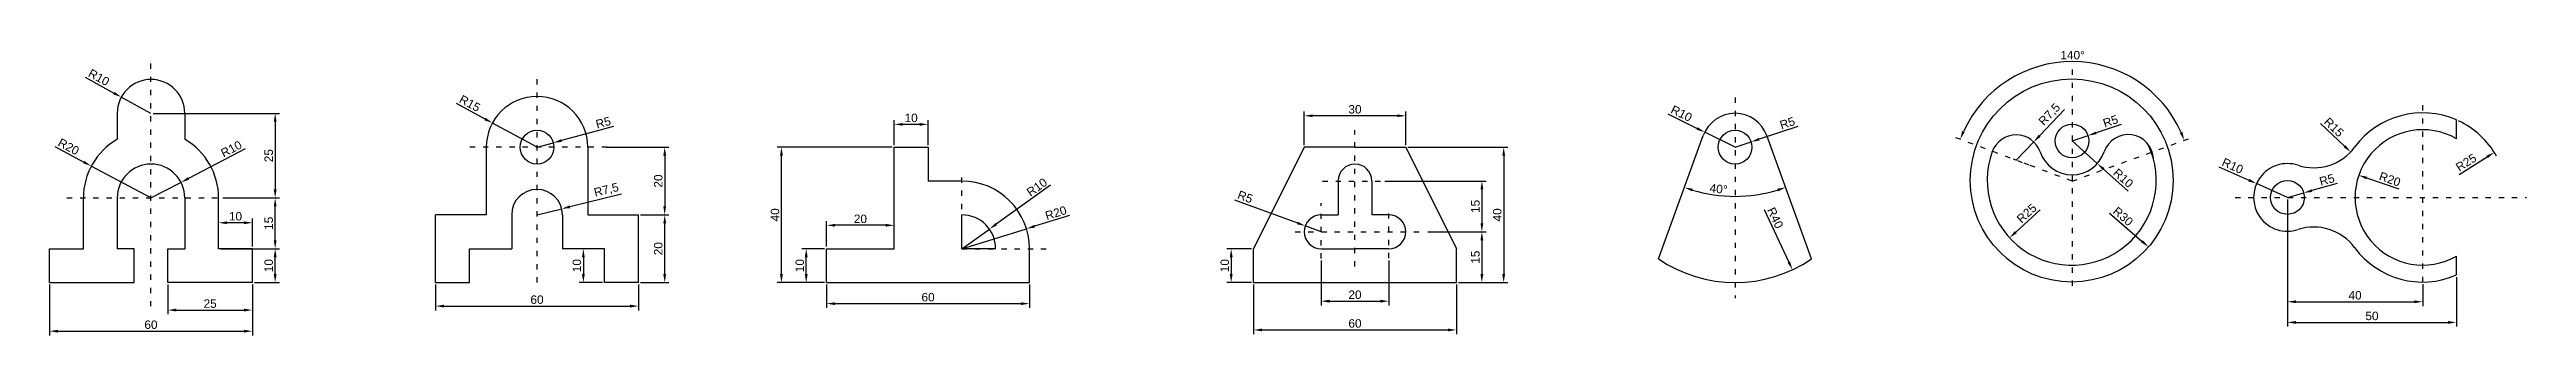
# Model space of a CAD drawing. Header units: millimetres. Extents: x 972 to 6943, y 1448 to 1632.
# Drawn here: x 2619 to 3352, y 1491 to 1575 of the extents above; entities that cross this region are included whole.
import ezdxf

# ---------------------------------------------------------------- set-up
doc = ezdxf.new("R2010")
doc.units = ezdxf.units.MM
doc.linetypes.add('ACAD_ISO03W100', pattern=[30, 12, -18])
doc.layers.add('contornos', color=7, linetype='Continuous', lineweight=30)
doc.layers.add('cotas', color=7, linetype='Continuous')
doc.layers.add('ejes', color=7, linetype='ACAD_ISO03W100')
doc.styles.get("Standard").update_dxf_attribs({"font": 'ARIAL.TTF'})
doc.dimstyles.new('ISO-25', dxfattribs={"dimtxt": 2.5, "dimasz": 2.5, "dimexe": 1.25, "dimexo": 0.625, "dimtad": 1, "dimtxsty": 'Standard', "dimcen": 2.5, "dimadec": 0, "dimazin": 0, "dimtfac": 1, "dimtmove": 0, "dimatfit": 3, "dimfxl": 1, "dimarcsym": 0})

msp = doc.modelspace()

# ---------------------------------------------------------------- blocks, each defined once
blk = doc.blocks.new('*D106')
at = {"layer": 'cotas', "color": 0, "lineweight": -2, "ltscale": 0.13}
for p, q in [((2679.93, 1516.37), (2687.28, 1516.37)), ((2686.03, 1508.87), (2686.03, 1513.87)), ((2679.93, 1506.37), (2687.28, 1506.37))]:
    blk.add_line(p, q, dxfattribs=at)
at = {"layer": 'cotas', "color": 0, "ltscale": 0.13}
for points in [[(2685.62, 1513.87), (2686.45, 1513.87), (2686.03, 1516.37)], [(2685.62, 1508.87), (2686.45, 1508.87), (2686.03, 1506.37)]]:
    blk.add_solid(points, dxfattribs=at)
at = {"layer": 'Defpoints', "color": 0, "ltscale": 0.13}
for p in [(2679.3, 1516.37), (2686.03, 1516.37), (2679.3, 1506.37)]:
    blk.add_point(p, dxfattribs=at)
at = {"layer": 'cotas', "color": 0, "ltscale": 0.13, "insert": (2684.13, 1511.37), "char_height": 2.5, "attachment_point": 5, "rotation": 90}
blk.add_mtext('10', dxfattribs=at)
blk = doc.blocks.new('*D107')
at = {"layer": 'cotas', "color": 0, "lineweight": -2, "ltscale": 0.13}
for p, q in [((2669.3, 1517), (2669.3, 1525.29)), ((2676.8, 1524.04), (2671.8, 1524.04)), ((2679.3, 1517), (2679.3, 1525.29))]:
    blk.add_line(p, q, dxfattribs=at)
at = {"layer": 'cotas', "color": 0, "ltscale": 0.13}
for points in [[(2671.8, 1524.46), (2671.8, 1523.62), (2669.3, 1524.04)], [(2676.8, 1524.46), (2676.8, 1523.62), (2679.3, 1524.04)]]:
    blk.add_solid(points, dxfattribs=at)
at = {"layer": 'Defpoints', "color": 0, "ltscale": 0.13}
for p in [(2669.3, 1524.04), (2669.3, 1516.37), (2679.3, 1516.37)]:
    blk.add_point(p, dxfattribs=at)
at = {"layer": 'cotas', "color": 0, "ltscale": 0.13, "insert": (2674.3, 1525.94), "char_height": 2.5, "attachment_point": 5}
blk.add_mtext('10', dxfattribs=at)
blk = doc.blocks.new('*D108')
at = {"layer": 'cotas', "color": 0, "lineweight": -2, "ltscale": 0.13}
for p, q in [((2670.55, 1531.37), (2687.28, 1531.37)), ((2686.03, 1518.87), (2686.03, 1528.87)), ((2669.93, 1516.37), (2687.28, 1516.37))]:
    blk.add_line(p, q, dxfattribs=at)
at = {"layer": 'cotas', "color": 0, "ltscale": 0.13}
for points in [[(2685.62, 1528.87), (2686.45, 1528.87), (2686.03, 1531.37)], [(2685.62, 1518.87), (2686.45, 1518.87), (2686.03, 1516.37)]]:
    blk.add_solid(points, dxfattribs=at)
at = {"layer": 'Defpoints', "color": 0, "ltscale": 0.13}
for p in [(2669.93, 1531.37), (2686.03, 1531.37), (2669.3, 1516.37)]:
    blk.add_point(p, dxfattribs=at)
at = {"layer": 'cotas', "color": 0, "ltscale": 0.13, "insert": (2684.13, 1523.87), "char_height": 2.5, "attachment_point": 5, "rotation": 90}
blk.add_mtext('15', dxfattribs=at)
blk = doc.blocks.new('*D109')
at = {"layer": 'cotas', "color": 0, "lineweight": -2, "ltscale": 0.13}
for p, q in [((2649.93, 1556.37), (2687.28, 1556.37)), ((2686.03, 1553.87), (2686.03, 1533.87)), ((2674.29, 1531.37), (2687.28, 1531.37))]:
    blk.add_line(p, q, dxfattribs=at)
at = {"layer": 'cotas', "color": 0, "ltscale": 0.13}
for points in [[(2685.62, 1553.87), (2686.45, 1553.87), (2686.03, 1556.37)], [(2685.62, 1533.87), (2686.45, 1533.87), (2686.03, 1531.37)]]:
    blk.add_solid(points, dxfattribs=at)
at = {"layer": 'Defpoints', "color": 0, "ltscale": 0.13}
for p in [(2649.3, 1556.37), (2673.66, 1531.37), (2686.03, 1531.37)]:
    blk.add_point(p, dxfattribs=at)
at = {"layer": 'cotas', "color": 0, "ltscale": 0.13, "insert": (2684.13, 1543.87), "char_height": 2.5, "attachment_point": 5, "rotation": 90}
blk.add_mtext('25', dxfattribs=at)
blk = doc.blocks.new('*D110')
at = {"layer": 'cotas', "color": 0, "lineweight": -2, "ltscale": 0.13}
for p, q in [((2629.81, 1567.03), (2638.34, 1562.37)), ((2649.3, 1556.37), (2640.53, 1561.17))]:
    blk.add_line(p, q, dxfattribs=at)
at = {"layer": 'cotas', "color": 0, "ltscale": 0.13}
blk.add_solid([(2638.54, 1562.74), (2638.14, 1562), (2640.53, 1561.17)], dxfattribs=at)
at = {"layer": 'Defpoints', "color": 0, "ltscale": 0.13}
for p in [(2640.53, 1561.17), (2649.3, 1556.37)]:
    blk.add_point(p, dxfattribs=at)
at = {"layer": 'cotas', "color": 0, "ltscale": 0.13, "insert": (2633.89, 1566.97), "char_height": 2.5, "attachment_point": 5, "rotation": 331.32884}
blk.add_mtext('R10', dxfattribs=at)
blk = doc.blocks.new('*D111')
at = {"layer": 'cotas', "color": 0, "lineweight": -2, "ltscale": 0.13}
for p, q in [((2677.13, 1545.84), (2660.39, 1537.14)), ((2649.3, 1531.37), (2658.18, 1535.98))]:
    blk.add_line(p, q, dxfattribs=at)
at = {"layer": 'cotas', "color": 0, "ltscale": 0.13}
blk.add_solid([(2660.2, 1537.51), (2660.59, 1536.77), (2658.18, 1535.98)], dxfattribs=at)
at = {"layer": 'Defpoints', "color": 0, "ltscale": 0.13}
for p in [(2649.3, 1531.37), (2658.18, 1535.98)]:
    blk.add_point(p, dxfattribs=at)
at = {"layer": 'cotas', "color": 0, "ltscale": 0.13, "insert": (2673.06, 1545.86), "char_height": 2.5, "attachment_point": 5, "rotation": 27.45784}
blk.add_mtext('R10', dxfattribs=at)
blk = doc.blocks.new('*D112')
at = {"layer": 'cotas', "color": 0, "lineweight": -2, "ltscale": 0.13}
for p, q in [((2620.87, 1546.53), (2629.45, 1541.96)), ((2649.3, 1531.37), (2631.65, 1540.78))]:
    blk.add_line(p, q, dxfattribs=at)
at = {"layer": 'cotas', "color": 0, "ltscale": 0.13}
blk.add_solid([(2629.64, 1542.32), (2629.25, 1541.59), (2631.65, 1540.78)], dxfattribs=at)
at = {"layer": 'Defpoints', "color": 0, "ltscale": 0.13}
for p in [(2631.65, 1540.78), (2649.3, 1531.37)]:
    blk.add_point(p, dxfattribs=at)
at = {"layer": 'cotas', "color": 0, "ltscale": 0.13, "insert": (2624.95, 1546.51), "char_height": 2.5, "attachment_point": 5, "rotation": 331.93932}
blk.add_mtext('R20', dxfattribs=at)
blk = doc.blocks.new('*D113')
at = {"layer": 'cotas', "color": 0, "lineweight": -2, "ltscale": 0.13}
for p, q in [((2654.3, 1505.75), (2654.3, 1496.99)), ((2679.3, 1505.75), (2679.3, 1496.99)), ((2656.8, 1498.24), (2676.8, 1498.24))]:
    blk.add_line(p, q, dxfattribs=at)
at = {"layer": 'cotas', "color": 0, "ltscale": 0.13}
for points in [[(2656.8, 1498.66), (2656.8, 1497.82), (2654.3, 1498.24)], [(2676.8, 1498.66), (2676.8, 1497.82), (2679.3, 1498.24)]]:
    blk.add_solid(points, dxfattribs=at)
at = {"layer": 'Defpoints', "color": 0, "ltscale": 0.13}
for p in [(2654.3, 1506.37), (2679.3, 1506.37), (2679.3, 1498.24)]:
    blk.add_point(p, dxfattribs=at)
at = {"layer": 'cotas', "color": 0, "ltscale": 0.13, "insert": (2666.8, 1500.14), "char_height": 2.5, "attachment_point": 5}
blk.add_mtext('25', dxfattribs=at)
blk = doc.blocks.new('*D114')
at = {"layer": 'cotas', "color": 0, "lineweight": -2, "ltscale": 0.13}
for p, q in [((2619.3, 1505.75), (2619.3, 1490.75)), ((2679.3, 1505.75), (2679.3, 1490.75)), ((2621.8, 1492), (2676.8, 1492))]:
    blk.add_line(p, q, dxfattribs=at)
at = {"layer": 'cotas', "color": 0, "ltscale": 0.13}
for points in [[(2621.8, 1492.42), (2621.8, 1491.58), (2619.3, 1492)], [(2676.8, 1492.42), (2676.8, 1491.58), (2679.3, 1492)]]:
    blk.add_solid(points, dxfattribs=at)
at = {"layer": 'Defpoints', "color": 0, "ltscale": 0.13}
for p in [(2619.3, 1506.37), (2679.3, 1506.37), (2679.3, 1492)]:
    blk.add_point(p, dxfattribs=at)
at = {"layer": 'cotas', "color": 0, "ltscale": 0.13, "insert": (2649.3, 1493.9), "char_height": 2.5, "attachment_point": 5}
blk.add_mtext('60', dxfattribs=at)
blk = doc.blocks.new('*D115')
at = {"layer": 'cotas', "color": 0, "lineweight": -2, "ltscale": 0.13}
for p, q in [((2794.11, 1526.37), (2802.5, 1526.37)), ((2801.25, 1508.87), (2801.25, 1523.87)), ((2794.11, 1506.37), (2802.5, 1506.37))]:
    blk.add_line(p, q, dxfattribs=at)
at = {"layer": 'cotas', "color": 0, "ltscale": 0.13}
for points in [[(2800.83, 1523.87), (2801.66, 1523.87), (2801.25, 1526.37)], [(2800.83, 1508.87), (2801.66, 1508.87), (2801.25, 1506.37)]]:
    blk.add_solid(points, dxfattribs=at)
at = {"layer": 'Defpoints', "color": 0, "ltscale": 0.13}
for p in [(2793.48, 1526.37), (2801.25, 1526.37), (2793.48, 1506.37)]:
    blk.add_point(p, dxfattribs=at)
at = {"layer": 'cotas', "color": 0, "ltscale": 0.13, "insert": (2799.35, 1516.37), "char_height": 2.5, "attachment_point": 5, "rotation": 90}
blk.add_mtext('20', dxfattribs=at)
blk = doc.blocks.new('*D116')
at = {"layer": 'cotas', "color": 0, "lineweight": -2, "ltscale": 0.13}
for p, q in [((2783.93, 1546.37), (2802.5, 1546.37)), ((2801.25, 1543.87), (2801.25, 1528.87)), ((2794.11, 1526.37), (2802.5, 1526.37))]:
    blk.add_line(p, q, dxfattribs=at)
at = {"layer": 'cotas', "color": 0, "ltscale": 0.13}
for points in [[(2800.83, 1543.87), (2801.66, 1543.87), (2801.25, 1546.37)], [(2800.83, 1528.87), (2801.66, 1528.87), (2801.25, 1526.37)]]:
    blk.add_solid(points, dxfattribs=at)
at = {"layer": 'Defpoints', "color": 0, "ltscale": 0.13}
for p in [(2783.3, 1546.37), (2793.48, 1526.37), (2801.25, 1526.37)]:
    blk.add_point(p, dxfattribs=at)
at = {"layer": 'cotas', "color": 0, "ltscale": 0.13, "insert": (2799.35, 1536.37), "char_height": 2.5, "attachment_point": 5, "rotation": 90}
blk.add_mtext('20', dxfattribs=at)
blk = doc.blocks.new('*D117')
at = {"layer": 'cotas', "color": 0, "lineweight": -2, "ltscale": 0.13}
for p, q in [((2739.52, 1559.34), (2748.09, 1554.7)), ((2763.48, 1546.37), (2750.29, 1553.51))]:
    blk.add_line(p, q, dxfattribs=at)
at = {"layer": 'cotas', "color": 0, "ltscale": 0.13}
blk.add_solid([(2748.29, 1555.07), (2747.89, 1554.33), (2750.29, 1553.51)], dxfattribs=at)
at = {"layer": 'Defpoints', "color": 0, "ltscale": 0.13}
for p in [(2750.29, 1553.51), (2763.48, 1546.37)]:
    blk.add_point(p, dxfattribs=at)
at = {"layer": 'cotas', "color": 0, "ltscale": 0.13, "insert": (2743.61, 1559.29), "char_height": 2.5, "attachment_point": 5, "rotation": 331.5866}
blk.add_mtext('R15', dxfattribs=at)
blk = doc.blocks.new('*D118')
at = {"layer": 'cotas', "color": 0, "lineweight": -2, "ltscale": 0.13}
for p, q in [((2763.48, 1546.37), (2768.31, 1547.68)), ((2786.13, 1552.49), (2770.72, 1548.33))]:
    blk.add_line(p, q, dxfattribs=at)
at = {"layer": 'cotas', "color": 0, "ltscale": 0.13}
blk.add_solid([(2770.61, 1548.73), (2770.83, 1547.93), (2768.31, 1547.68)], dxfattribs=at)
at = {"layer": 'Defpoints', "color": 0, "ltscale": 0.13}
for p in [(2763.48, 1546.37), (2768.31, 1547.68)]:
    blk.add_point(p, dxfattribs=at)
at = {"layer": 'cotas', "color": 0, "ltscale": 0.13, "insert": (2783.08, 1553.63), "char_height": 2.5, "attachment_point": 5, "rotation": 15.10504}
blk.add_mtext('R5', dxfattribs=at)
blk = doc.blocks.new('*D119')
at = {"layer": 'cotas', "color": 0, "lineweight": -2, "ltscale": 0.13}
for p, q in [((2788.5, 1532.52), (2773.19, 1528.76)), ((2763.48, 1526.37), (2770.77, 1528.16))]:
    blk.add_line(p, q, dxfattribs=at)
at = {"layer": 'cotas', "color": 0, "ltscale": 0.13}
blk.add_solid([(2773.09, 1529.16), (2773.29, 1528.35), (2770.77, 1528.16)], dxfattribs=at)
at = {"layer": 'Defpoints', "color": 0, "ltscale": 0.13}
for p in [(2763.48, 1526.37), (2770.77, 1528.16)]:
    blk.add_point(p, dxfattribs=at)
at = {"layer": 'cotas', "color": 0, "ltscale": 0.13, "insert": (2784.01, 1533.6), "char_height": 2.5, "attachment_point": 5, "rotation": 13.79628}
blk.add_mtext('R7,5', dxfattribs=at)
blk = doc.blocks.new('*D120')
at = {"layer": 'cotas', "color": 0, "lineweight": -2, "ltscale": 0.13}
for p, q in [((2782.86, 1516.37), (2775.93, 1516.37)), ((2777.18, 1513.87), (2777.18, 1508.87)), ((2782.86, 1506.37), (2775.93, 1506.37))]:
    blk.add_line(p, q, dxfattribs=at)
at = {"layer": 'cotas', "color": 0, "ltscale": 0.13}
for points in [[(2776.77, 1513.87), (2777.6, 1513.87), (2777.18, 1516.37)], [(2776.77, 1508.87), (2777.6, 1508.87), (2777.18, 1506.37)]]:
    blk.add_solid(points, dxfattribs=at)
at = {"layer": 'Defpoints', "color": 0, "ltscale": 0.13}
for p in [(2783.48, 1516.37), (2777.18, 1506.37), (2783.48, 1506.37)]:
    blk.add_point(p, dxfattribs=at)
at = {"layer": 'cotas', "color": 0, "ltscale": 0.13, "insert": (2775.28, 1511.37), "char_height": 2.5, "attachment_point": 5, "rotation": 90}
blk.add_mtext('10', dxfattribs=at)
blk = doc.blocks.new('*D121')
at = {"layer": 'cotas', "color": 0, "lineweight": -2, "ltscale": 0.13}
for p, q in [((2733.48, 1505.75), (2733.48, 1498.16)), ((2793.48, 1505.75), (2793.48, 1498.16)), ((2735.98, 1499.41), (2790.98, 1499.41))]:
    blk.add_line(p, q, dxfattribs=at)
at = {"layer": 'cotas', "color": 0, "ltscale": 0.13}
for points in [[(2735.98, 1499.83), (2735.98, 1498.99), (2733.48, 1499.41)], [(2790.98, 1499.83), (2790.98, 1498.99), (2793.48, 1499.41)]]:
    blk.add_solid(points, dxfattribs=at)
at = {"layer": 'Defpoints', "color": 0, "ltscale": 0.13}
for p in [(2733.48, 1506.37), (2793.48, 1506.37), (2793.48, 1499.41)]:
    blk.add_point(p, dxfattribs=at)
at = {"layer": 'cotas', "color": 0, "ltscale": 0.13, "insert": (2763.48, 1501.31), "char_height": 2.5, "attachment_point": 5}
blk.add_mtext('60', dxfattribs=at)
blk = doc.blocks.new('*D129')
at = {"layer": 'cotas', "color": 0, "lineweight": -2, "ltscale": 0.13}
for p, q in [((2974.77, 1516.37), (2967.54, 1516.37)), ((2968.79, 1513.87), (2968.79, 1508.87)), ((2974.77, 1506.37), (2967.54, 1506.37))]:
    blk.add_line(p, q, dxfattribs=at)
at = {"layer": 'cotas', "color": 0, "ltscale": 0.13}
for points in [[(2968.38, 1513.87), (2969.21, 1513.87), (2968.79, 1516.37)], [(2968.38, 1508.87), (2969.21, 1508.87), (2968.79, 1506.37)]]:
    blk.add_solid(points, dxfattribs=at)
at = {"layer": 'Defpoints', "color": 0, "ltscale": 0.13}
for p in [(2975.4, 1516.37), (2968.79, 1506.37), (2975.4, 1506.37)]:
    blk.add_point(p, dxfattribs=at)
at = {"layer": 'cotas', "color": 0, "ltscale": 0.13, "insert": (2966.89, 1511.37), "char_height": 2.5, "attachment_point": 5, "rotation": 90}
blk.add_mtext('10', dxfattribs=at)
blk = doc.blocks.new('*D130')
at = {"layer": 'cotas', "color": 0, "lineweight": -2, "ltscale": 0.13}
for p, q in [((2975.4, 1505.75), (2975.4, 1491.12)), ((3035.4, 1505.75), (3035.4, 1491.12)), ((2977.9, 1492.37), (3032.9, 1492.37))]:
    blk.add_line(p, q, dxfattribs=at)
at = {"layer": 'cotas', "color": 0, "ltscale": 0.13}
for points in [[(2977.9, 1492.78), (2977.9, 1491.95), (2975.4, 1492.37)], [(3032.9, 1492.78), (3032.9, 1491.95), (3035.4, 1492.37)]]:
    blk.add_solid(points, dxfattribs=at)
at = {"layer": 'Defpoints', "color": 0, "ltscale": 0.13}
for p in [(2975.4, 1506.37), (3035.4, 1506.37), (3035.4, 1492.37)]:
    blk.add_point(p, dxfattribs=at)
at = {"layer": 'cotas', "color": 0, "ltscale": 0.13, "insert": (3005.4, 1494.27), "char_height": 2.5, "attachment_point": 5}
blk.add_mtext('60', dxfattribs=at)
blk = doc.blocks.new('*D131')
at = {"layer": 'cotas', "color": 0, "lineweight": -2, "ltscale": 0.13}
for p, q in [((2990.4, 1547), (2990.4, 1556.9)), ((3017.9, 1555.65), (2992.9, 1555.65)), ((3020.4, 1547), (3020.4, 1556.9))]:
    blk.add_line(p, q, dxfattribs=at)
at = {"layer": 'cotas', "color": 0, "ltscale": 0.13}
for points in [[(2992.9, 1556.07), (2992.9, 1555.23), (2990.4, 1555.65)], [(3017.9, 1556.07), (3017.9, 1555.23), (3020.4, 1555.65)]]:
    blk.add_solid(points, dxfattribs=at)
at = {"layer": 'Defpoints', "color": 0, "ltscale": 0.13}
for p in [(2990.4, 1555.65), (2990.4, 1546.37), (3020.4, 1546.37)]:
    blk.add_point(p, dxfattribs=at)
at = {"layer": 'cotas', "color": 0, "ltscale": 0.13, "insert": (3005.4, 1557.55), "char_height": 2.5, "attachment_point": 5}
blk.add_mtext('30', dxfattribs=at)
blk = doc.blocks.new('*D132')
at = {"layer": 'cotas', "color": 0, "lineweight": -2, "ltscale": 0.13}
for p, q in [((3026.92, 1521.37), (3044.18, 1521.37)), ((3042.93, 1518.87), (3042.93, 1508.87)), ((3036.02, 1506.37), (3044.18, 1506.37))]:
    blk.add_line(p, q, dxfattribs=at)
at = {"layer": 'cotas', "color": 0, "ltscale": 0.13}
for points in [[(3042.52, 1518.87), (3043.35, 1518.87), (3042.93, 1521.37)], [(3042.52, 1508.87), (3043.35, 1508.87), (3042.93, 1506.37)]]:
    blk.add_solid(points, dxfattribs=at)
at = {"layer": 'Defpoints', "color": 0, "ltscale": 0.13}
for p in [(3026.29, 1521.37), (3035.4, 1506.37), (3042.93, 1506.37)]:
    blk.add_point(p, dxfattribs=at)
at = {"layer": 'cotas', "color": 0, "ltscale": 0.13, "insert": (3041.03, 1513.87), "char_height": 2.5, "attachment_point": 5, "rotation": 90}
blk.add_mtext('15', dxfattribs=at)
blk = doc.blocks.new('*D133')
at = {"layer": 'cotas', "color": 0, "lineweight": -2, "ltscale": 0.13}
for p, q in [((3014.26, 1536.37), (3044.18, 1536.37)), ((3042.93, 1533.87), (3042.93, 1523.87)), ((3027.54, 1521.37), (3044.18, 1521.37))]:
    blk.add_line(p, q, dxfattribs=at)
at = {"layer": 'cotas', "color": 0, "ltscale": 0.13}
for points in [[(3042.52, 1533.87), (3043.35, 1533.87), (3042.93, 1536.37)], [(3042.52, 1523.87), (3043.35, 1523.87), (3042.93, 1521.37)]]:
    blk.add_solid(points, dxfattribs=at)
at = {"layer": 'Defpoints', "color": 0, "ltscale": 0.13}
for p in [(3013.63, 1536.37), (3026.92, 1521.37), (3042.93, 1521.37)]:
    blk.add_point(p, dxfattribs=at)
at = {"layer": 'cotas', "color": 0, "ltscale": 0.13, "insert": (3041.03, 1528.87), "char_height": 2.5, "attachment_point": 5, "rotation": 90}
blk.add_mtext('15', dxfattribs=at)
blk = doc.blocks.new('*D134')
at = {"layer": 'cotas', "color": 0, "lineweight": -2, "ltscale": 0.13}
for p, q in [((3021.02, 1546.37), (3050.63, 1546.37)), ((3049.38, 1543.87), (3049.38, 1508.87)), ((3036.02, 1506.37), (3050.63, 1506.37))]:
    blk.add_line(p, q, dxfattribs=at)
at = {"layer": 'cotas', "color": 0, "ltscale": 0.13}
for points in [[(3048.96, 1543.87), (3049.8, 1543.87), (3049.38, 1546.37)], [(3048.96, 1508.87), (3049.8, 1508.87), (3049.38, 1506.37)]]:
    blk.add_solid(points, dxfattribs=at)
at = {"layer": 'Defpoints', "color": 0, "ltscale": 0.13}
for p in [(3020.4, 1546.37), (3035.4, 1506.37), (3049.38, 1506.37)]:
    blk.add_point(p, dxfattribs=at)
at = {"layer": 'cotas', "color": 0, "ltscale": 0.13, "insert": (3047.48, 1526.37), "char_height": 2.5, "attachment_point": 5, "rotation": 90}
blk.add_mtext('40', dxfattribs=at)
blk = doc.blocks.new('*D135')
at = {"layer": 'cotas', "color": 0, "lineweight": -2, "ltscale": 0.13}
for p, q in [((2969.8, 1530.83), (2988.36, 1523.97)), ((2995.4, 1521.37), (2990.71, 1523.11))]:
    blk.add_line(p, q, dxfattribs=at)
at = {"layer": 'cotas', "color": 0, "ltscale": 0.13}
blk.add_solid([(2988.51, 1524.36), (2988.22, 1523.58), (2990.71, 1523.11)], dxfattribs=at)
at = {"layer": 'Defpoints', "color": 0, "ltscale": 0.13}
for p in [(2990.71, 1523.11), (2995.4, 1521.37)]:
    blk.add_point(p, dxfattribs=at)
at = {"layer": 'cotas', "color": 0, "ltscale": 0.13, "insert": (2972.94, 1531.69), "char_height": 2.5, "attachment_point": 5, "rotation": 339.73424}
blk.add_mtext('R5', dxfattribs=at)
blk = doc.blocks.new('*D136')
at = {"layer": 'cotas', "color": 0, "lineweight": -2, "ltscale": 0.13}
for p, q in [((2995.4, 1512.84), (2995.4, 1499.62)), ((3015.4, 1512.84), (3015.4, 1499.62)), ((2997.9, 1500.87), (3012.9, 1500.87))]:
    blk.add_line(p, q, dxfattribs=at)
at = {"layer": 'cotas', "color": 0, "ltscale": 0.13}
for points in [[(2997.9, 1501.29), (2997.9, 1500.45), (2995.4, 1500.87)], [(3012.9, 1501.29), (3012.9, 1500.45), (3015.4, 1500.87)]]:
    blk.add_solid(points, dxfattribs=at)
at = {"layer": 'Defpoints', "color": 0, "ltscale": 0.13}
for p in [(2995.4, 1513.46), (3015.4, 1513.46), (3015.4, 1500.87)]:
    blk.add_point(p, dxfattribs=at)
at = {"layer": 'cotas', "color": 0, "ltscale": 0.13, "insert": (3005.4, 1502.77), "char_height": 2.5, "attachment_point": 5}
blk.add_mtext('20', dxfattribs=at)
blk = doc.blocks.new('*D141')
at = {"layer": 'cotas', "color": 0, "lineweight": -2, "ltscale": 0.13}
blk.add_line((3208.01, 1527.88), (3200.85, 1521.27), dxfattribs=at)
at = {"layer": 'cotas', "color": 0, "ltscale": 0.13}
blk.add_solid([(3200.56, 1521.58), (3201.13, 1520.97), (3199.01, 1519.58)], dxfattribs=at)
at = {"layer": 'Defpoints', "color": 0, "ltscale": 0.13}
for p in [(3217.39, 1536.53), (3199.01, 1519.58)]:
    blk.add_point(p, dxfattribs=at)
at = {"layer": 'cotas', "color": 0, "ltscale": 0.13, "insert": (3204.06, 1526.82), "char_height": 2.5, "attachment_point": 5, "rotation": 42.67989}
blk.add_mtext('R25', dxfattribs=at)
blk = doc.blocks.new('*D142')
at = {"layer": 'cotas', "color": 0, "lineweight": -2, "ltscale": 0.13}
blk.add_line((3228.6, 1526.83), (3238.19, 1518.54), dxfattribs=at)
at = {"layer": 'cotas', "color": 0, "ltscale": 0.13}
blk.add_solid([(3238.46, 1518.85), (3237.91, 1518.22), (3240.08, 1516.9)], dxfattribs=at)
at = {"layer": 'Defpoints', "color": 0, "ltscale": 0.13}
for p in [(3217.39, 1536.53), (3240.08, 1516.9)]:
    blk.add_point(p, dxfattribs=at)
at = {"layer": 'cotas', "color": 0, "ltscale": 0.13, "insert": (3232.57, 1525.91), "char_height": 2.5, "attachment_point": 5, "rotation": 319.14145}
blk.add_mtext('R30', dxfattribs=at)
blk = doc.blocks.new('*D143')
at = {"layer": 'cotas', "color": 0, "lineweight": -2, "ltscale": 0.13}
for p, q in [((3231.99, 1553.09), (3224.6, 1550.6)), ((3217.49, 1548.21), (3222.23, 1549.8))]:
    blk.add_line(p, q, dxfattribs=at)
at = {"layer": 'cotas', "color": 0, "ltscale": 0.13}
blk.add_solid([(3224.47, 1550.99), (3224.73, 1550.2), (3222.23, 1549.8)], dxfattribs=at)
at = {"layer": 'Defpoints', "color": 0, "ltscale": 0.13}
for p in [(3217.49, 1548.21), (3222.23, 1549.8)]:
    blk.add_point(p, dxfattribs=at)
at = {"layer": 'cotas', "color": 0, "ltscale": 0.13, "insert": (3228.87, 1554.04), "char_height": 2.5, "attachment_point": 5, "rotation": 18.61444}
blk.add_mtext('R5', dxfattribs=at)
blk = doc.blocks.new('*D144')
at = {"layer": 'cotas', "color": 0, "lineweight": -2, "ltscale": 0.13}
for p, q in [((3217.49, 1548.21), (3224.95, 1541.54)), ((3234.06, 1533.4), (3226.81, 1539.88))]:
    blk.add_line(p, q, dxfattribs=at)
at = {"layer": 'cotas', "color": 0, "ltscale": 0.13}
blk.add_solid([(3227.09, 1540.19), (3226.53, 1539.56), (3224.95, 1541.54)], dxfattribs=at)
at = {"layer": 'Defpoints', "color": 0, "ltscale": 0.13}
for p in [(3217.49, 1548.21), (3224.95, 1541.54)]:
    blk.add_point(p, dxfattribs=at)
at = {"layer": 'cotas', "color": 0, "ltscale": 0.13, "insert": (3232.63, 1537.22), "char_height": 2.5, "attachment_point": 5, "rotation": 318.21161}
blk.add_mtext('R10', dxfattribs=at)
blk = doc.blocks.new('*D145')
at = {"layer": 'cotas', "color": 0, "lineweight": -2, "ltscale": 0.13}
blk.add_arc((3217.49, 1536.34), 35.32, 24.04345, 155.48066, dxfattribs=at)
at = {"layer": 'cotas', "color": 0, "ltscale": 0.13}
for points in [[(3185.75, 1550.83), (3184.98, 1551.15), (3184.4, 1548.68)], [(3250.13, 1550.88), (3249.36, 1550.57), (3250.68, 1548.41)]]:
    blk.add_solid(points, dxfattribs=at)
at = {"layer": 'Defpoints', "color": 0, "ltscale": 0.13}
for p in [(3231.57, 1568.72), (3182.76, 1549.3), (3252.33, 1549.01), (3217.49, 1536.34), (3217.49, 1536.34)]:
    blk.add_point(p, dxfattribs=at)
at = {"layer": 'cotas', "color": 0, "ltscale": 0.13, "insert": (3217.65, 1573.55), "char_height": 2.5, "attachment_point": 5, "rotation": 359.76205}
blk.add_mtext('140°', dxfattribs=at)
blk = doc.blocks.new('*D146')
at = {"layer": 'cotas', "color": 0, "lineweight": -2, "ltscale": 0.13}
for p, q in [((3215.28, 1557.46), (3207.87, 1549.73)), ((3200.94, 1542.51), (3206.14, 1547.92))]:
    blk.add_line(p, q, dxfattribs=at)
at = {"layer": 'cotas', "color": 0, "ltscale": 0.13}
blk.add_solid([(3207.57, 1550.02), (3208.17, 1549.44), (3206.14, 1547.92)], dxfattribs=at)
at = {"layer": 'Defpoints', "color": 0, "ltscale": 0.13}
for p in [(3206.14, 1547.92), (3200.94, 1542.51)]:
    blk.add_point(p, dxfattribs=at)
at = {"layer": 'cotas', "color": 0, "ltscale": 0.13, "insert": (3210.91, 1555.96), "char_height": 2.5, "attachment_point": 5, "rotation": 46.194}
blk.add_mtext('R7,5', dxfattribs=at)
blk = doc.blocks.new('*D147')
at = {"layer": 'cotas', "color": 0, "lineweight": -2, "ltscale": 0.13}
for p, q in [((3281.18, 1530.9), (3281.18, 1499.44)), ((3321.18, 1505.9), (3321.18, 1499.44)), ((3283.68, 1500.69), (3318.68, 1500.69))]:
    blk.add_line(p, q, dxfattribs=at)
at = {"layer": 'cotas', "color": 0, "ltscale": 0.13}
for points in [[(3283.68, 1501.11), (3283.68, 1500.28), (3281.18, 1500.69)], [(3318.68, 1501.11), (3318.68, 1500.28), (3321.18, 1500.69)]]:
    blk.add_solid(points, dxfattribs=at)
at = {"layer": 'Defpoints', "color": 0, "ltscale": 0.13}
for p in [(3281.18, 1531.53), (3321.18, 1506.53), (3321.18, 1500.69)]:
    blk.add_point(p, dxfattribs=at)
at = {"layer": 'cotas', "color": 0, "ltscale": 0.13, "insert": (3301.18, 1502.59), "char_height": 2.5, "attachment_point": 5}
blk.add_mtext('40', dxfattribs=at)
blk = doc.blocks.new('*D148')
at = {"layer": 'cotas', "color": 0, "lineweight": -2, "ltscale": 0.13}
for p, q in [((3281.18, 1530.28), (3281.18, 1493.35)), ((3331.18, 1507.99), (3331.18, 1493.35)), ((3283.68, 1494.6), (3328.68, 1494.6))]:
    blk.add_line(p, q, dxfattribs=at)
at = {"layer": 'cotas', "color": 0, "ltscale": 0.13}
for points in [[(3283.68, 1495.01), (3283.68, 1494.18), (3281.18, 1494.6)], [(3328.68, 1495.01), (3328.68, 1494.18), (3331.18, 1494.6)]]:
    blk.add_solid(points, dxfattribs=at)
at = {"layer": 'Defpoints', "color": 0, "ltscale": 0.13}
for p in [(3281.18, 1530.9), (3331.18, 1508.61), (3331.18, 1494.6)]:
    blk.add_point(p, dxfattribs=at)
at = {"layer": 'cotas', "color": 0, "ltscale": 0.13, "insert": (3306.18, 1496.5), "char_height": 2.5, "attachment_point": 5}
blk.add_mtext('50', dxfattribs=at)
blk = doc.blocks.new('*D149')
at = {"layer": 'cotas', "color": 0, "lineweight": -2, "ltscale": 0.13}
blk.add_line((3314.27, 1533.92), (3304.65, 1537.26), dxfattribs=at)
at = {"layer": 'cotas', "color": 0, "ltscale": 0.13}
blk.add_solid([(3304.78, 1537.65), (3304.51, 1536.86), (3302.29, 1538.08)], dxfattribs=at)
at = {"layer": 'Defpoints', "color": 0, "ltscale": 0.13}
for p in [(3302.29, 1538.08), (3321.18, 1531.53)]:
    blk.add_point(p, dxfattribs=at)
at = {"layer": 'cotas', "color": 0, "ltscale": 0.13, "insert": (3311.48, 1536.9), "char_height": 2.5, "attachment_point": 5, "rotation": 340.88341}
blk.add_mtext('R20', dxfattribs=at)
blk = doc.blocks.new('*D150')
at = {"layer": 'cotas', "color": 0, "lineweight": -2, "ltscale": 0.13}
blk.add_line((3331.98, 1538.31), (3340.23, 1543.5), dxfattribs=at)
blk.add_arc((3321.18, 1531.53), 25, 29.28358, 64.98943, dxfattribs=at)
at = {"layer": 'cotas', "color": 0, "ltscale": 0.13}
blk.add_solid([(3340.01, 1543.85), (3340.46, 1543.15), (3342.35, 1544.83)], dxfattribs=at)
at = {"layer": 'Defpoints', "color": 0, "ltscale": 0.13}
for p in [(3342.35, 1544.83), (3321.18, 1531.53)]:
    blk.add_point(p, dxfattribs=at)
at = {"layer": 'cotas', "color": 0, "ltscale": 0.13, "insert": (3334.04, 1541.85), "char_height": 2.5, "attachment_point": 5, "rotation": 32.14837}
blk.add_mtext('R25', dxfattribs=at)
blk = doc.blocks.new('*D151')
at = {"layer": 'cotas', "color": 0, "lineweight": -2, "ltscale": 0.13}
blk.add_line((3291, 1553.38), (3298.06, 1546.67), dxfattribs=at)
at = {"layer": 'cotas', "color": 0, "ltscale": 0.13}
blk.add_solid([(3298.35, 1546.97), (3297.78, 1546.37), (3299.88, 1544.95)], dxfattribs=at)
at = {"layer": 'Defpoints', "color": 0, "ltscale": 0.13}
for p in [(3289, 1555.27), (3299.88, 1544.95)]:
    blk.add_point(p, dxfattribs=at)
at = {"layer": 'cotas', "color": 0, "ltscale": 0.13, "insert": (3294.93, 1552.26), "char_height": 2.5, "attachment_point": 5, "rotation": 316.50997}
blk.add_mtext('R15', dxfattribs=at)
blk = doc.blocks.new('*D152')
at = {"layer": 'cotas', "color": 0, "lineweight": -2, "ltscale": 0.13}
for p, q in [((3281.18, 1531.53), (3286, 1532.86)), ((3295.93, 1535.61), (3288.41, 1533.53))]:
    blk.add_line(p, q, dxfattribs=at)
at = {"layer": 'cotas', "color": 0, "ltscale": 0.13}
blk.add_solid([(3288.3, 1533.93), (3288.52, 1533.13), (3286, 1532.86)], dxfattribs=at)
at = {"layer": 'Defpoints', "color": 0, "ltscale": 0.13}
for p in [(3281.18, 1531.53), (3286, 1532.86)]:
    blk.add_point(p, dxfattribs=at)
at = {"layer": 'cotas', "color": 0, "ltscale": 0.13, "insert": (3292.87, 1536.73), "char_height": 2.5, "attachment_point": 5, "rotation": 15.47651}
blk.add_mtext('R5', dxfattribs=at)
blk = doc.blocks.new('*D153')
at = {"layer": 'cotas', "color": 0, "lineweight": -2, "ltscale": 0.13}
for p, q in [((3260.9, 1540.59), (3269.77, 1536.62)), ((3281.18, 1531.53), (3272.05, 1535.61))]:
    blk.add_line(p, q, dxfattribs=at)
at = {"layer": 'cotas', "color": 0, "ltscale": 0.13}
blk.add_solid([(3269.94, 1537.01), (3269.6, 1536.24), (3272.05, 1535.61)], dxfattribs=at)
at = {"layer": 'Defpoints', "color": 0, "ltscale": 0.13}
for p in [(3272.05, 1535.61), (3281.18, 1531.53)]:
    blk.add_point(p, dxfattribs=at)
at = {"layer": 'cotas', "color": 0, "ltscale": 0.13, "insert": (3264.97, 1540.85), "char_height": 2.5, "attachment_point": 5, "rotation": 335.92426}
blk.add_mtext('R10', dxfattribs=at)
blk = doc.blocks.new('*D122')
at = {"layer": 'cotas', "color": 0, "lineweight": -2, "ltscale": 0.13}
for p, q in [((2920.96, 1526.19), (2910.63, 1523)), ((2889.13, 1516.37), (2908.24, 1522.27))]:
    blk.add_line(p, q, dxfattribs=at)
at = {"layer": 'cotas', "color": 0, "ltscale": 0.13}
blk.add_solid([(2910.5, 1523.4), (2910.75, 1522.61), (2908.24, 1522.27)], dxfattribs=at)
at = {"layer": 'Defpoints', "color": 0, "ltscale": 0.13}
for p in [(2908.24, 1522.27), (2889.13, 1516.37)]:
    blk.add_point(p, dxfattribs=at)
at = {"layer": 'cotas', "color": 0, "ltscale": 0.13, "insert": (2916.95, 1526.94), "char_height": 2.5, "attachment_point": 5, "rotation": 17.14175}
blk.add_mtext('R20', dxfattribs=at)
blk = doc.blocks.new('*D123')
at = {"layer": 'cotas', "color": 0, "lineweight": -2, "ltscale": 0.13}
for p, q in [((2915.37, 1535.1), (2899.3, 1523.63)), ((2889.13, 1516.37), (2897.27, 1522.18))]:
    blk.add_line(p, q, dxfattribs=at)
at = {"layer": 'cotas', "color": 0, "ltscale": 0.13}
blk.add_solid([(2899.06, 1523.97), (2899.54, 1523.29), (2897.27, 1522.18)], dxfattribs=at)
at = {"layer": 'Defpoints', "color": 0, "ltscale": 0.13}
for p in [(2897.27, 1522.18), (2889.13, 1516.37)]:
    blk.add_point(p, dxfattribs=at)
at = {"layer": 'cotas', "color": 0, "ltscale": 0.13, "insert": (2911.33, 1534.55), "char_height": 2.5, "attachment_point": 5, "rotation": 35.51009}
blk.add_mtext('R10', dxfattribs=at)
blk = doc.blocks.new('*D124')
at = {"layer": 'cotas', "color": 0, "lineweight": -2, "ltscale": 0.13}
for p, q in [((2869.13, 1547), (2869.13, 1554.36)), ((2876.63, 1553.11), (2871.63, 1553.11)), ((2879.13, 1547), (2879.13, 1554.36))]:
    blk.add_line(p, q, dxfattribs=at)
at = {"layer": 'cotas', "color": 0, "ltscale": 0.13}
for points in [[(2871.63, 1553.52), (2871.63, 1552.69), (2869.13, 1553.11)], [(2876.63, 1553.52), (2876.63, 1552.69), (2879.13, 1553.11)]]:
    blk.add_solid(points, dxfattribs=at)
at = {"layer": 'Defpoints', "color": 0, "ltscale": 0.13}
for p in [(2869.13, 1553.11), (2869.13, 1546.37), (2879.13, 1546.37)]:
    blk.add_point(p, dxfattribs=at)
at = {"layer": 'cotas', "color": 0, "ltscale": 0.13, "insert": (2874.13, 1555.01), "char_height": 2.5, "attachment_point": 5}
blk.add_mtext('10', dxfattribs=at)
blk = doc.blocks.new('*D125')
at = {"layer": 'cotas', "color": 0, "lineweight": -2, "ltscale": 0.13}
for p, q in [((2849.13, 1517), (2849.13, 1524.53)), ((2869.13, 1517), (2869.13, 1524.53)), ((2866.63, 1523.28), (2851.63, 1523.28))]:
    blk.add_line(p, q, dxfattribs=at)
at = {"layer": 'cotas', "color": 0, "ltscale": 0.13}
for points in [[(2851.63, 1523.7), (2851.63, 1522.87), (2849.13, 1523.28)], [(2866.63, 1523.7), (2866.63, 1522.87), (2869.13, 1523.28)]]:
    blk.add_solid(points, dxfattribs=at)
at = {"layer": 'Defpoints', "color": 0, "ltscale": 0.13}
for p in [(2849.13, 1523.28), (2849.13, 1516.37), (2869.13, 1516.37)]:
    blk.add_point(p, dxfattribs=at)
at = {"layer": 'cotas', "color": 0, "ltscale": 0.13, "insert": (2859.13, 1525.18), "char_height": 2.5, "attachment_point": 5}
blk.add_mtext('20', dxfattribs=at)
blk = doc.blocks.new('*D126')
at = {"layer": 'cotas', "color": 0, "lineweight": -2, "ltscale": 0.13}
for p, q in [((2848.5, 1516.37), (2841.85, 1516.37)), ((2843.1, 1508.87), (2843.1, 1513.87)), ((2848.5, 1506.37), (2841.85, 1506.37))]:
    blk.add_line(p, q, dxfattribs=at)
at = {"layer": 'cotas', "color": 0, "ltscale": 0.13}
for points in [[(2842.68, 1513.87), (2843.52, 1513.87), (2843.1, 1516.37)], [(2842.68, 1508.87), (2843.52, 1508.87), (2843.1, 1506.37)]]:
    blk.add_solid(points, dxfattribs=at)
at = {"layer": 'Defpoints', "color": 0, "ltscale": 0.13}
for p in [(2843.1, 1516.37), (2849.13, 1516.37), (2849.13, 1506.37)]:
    blk.add_point(p, dxfattribs=at)
at = {"layer": 'cotas', "color": 0, "ltscale": 0.13, "insert": (2841.2, 1511.37), "char_height": 2.5, "attachment_point": 5, "rotation": 90}
blk.add_mtext('10', dxfattribs=at)
blk = doc.blocks.new('*D127')
at = {"layer": 'cotas', "color": 0, "lineweight": -2, "ltscale": 0.13}
for p, q in [((2868.5, 1546.37), (2834.52, 1546.37)), ((2835.77, 1508.87), (2835.77, 1543.87)), ((2848.5, 1506.37), (2834.52, 1506.37))]:
    blk.add_line(p, q, dxfattribs=at)
at = {"layer": 'cotas', "color": 0, "ltscale": 0.13}
for points in [[(2835.35, 1543.87), (2836.19, 1543.87), (2835.77, 1546.37)], [(2835.35, 1508.87), (2836.19, 1508.87), (2835.77, 1506.37)]]:
    blk.add_solid(points, dxfattribs=at)
at = {"layer": 'Defpoints', "color": 0, "ltscale": 0.13}
for p in [(2835.77, 1546.37), (2869.13, 1546.37), (2849.13, 1506.37)]:
    blk.add_point(p, dxfattribs=at)
at = {"layer": 'cotas', "color": 0, "ltscale": 0.13, "insert": (2833.87, 1526.37), "char_height": 2.5, "attachment_point": 5, "rotation": 90}
blk.add_mtext('40', dxfattribs=at)
blk = doc.blocks.new('*D128')
at = {"layer": 'cotas', "color": 0, "lineweight": -2, "ltscale": 0.13}
for p, q in [((2849.13, 1505.75), (2849.13, 1498.89)), ((2909.13, 1505.75), (2909.13, 1498.89)), ((2851.63, 1500.14), (2906.63, 1500.14))]:
    blk.add_line(p, q, dxfattribs=at)
at = {"layer": 'cotas', "color": 0, "ltscale": 0.13}
for points in [[(2851.63, 1500.56), (2851.63, 1499.72), (2849.13, 1500.14)], [(2906.63, 1500.56), (2906.63, 1499.72), (2909.13, 1500.14)]]:
    blk.add_solid(points, dxfattribs=at)
at = {"layer": 'Defpoints', "color": 0, "ltscale": 0.13}
for p in [(2849.13, 1506.37), (2909.13, 1506.37), (2909.13, 1500.14)]:
    blk.add_point(p, dxfattribs=at)
at = {"layer": 'cotas', "color": 0, "ltscale": 0.13, "insert": (2879.13, 1502.04), "char_height": 2.5, "attachment_point": 5}
blk.add_mtext('60', dxfattribs=at)
blk = doc.blocks.new('*D137')
at = {"layer": 'cotas', "color": 0, "lineweight": -2, "ltscale": 0.13}
for p, q in [((3097.89, 1556.21), (3106.6, 1551.91)), ((3117.81, 1546.37), (3108.84, 1550.8))]:
    blk.add_line(p, q, dxfattribs=at)
at = {"layer": 'cotas', "color": 0, "ltscale": 0.13}
blk.add_solid([(3106.79, 1552.28), (3106.42, 1551.53), (3108.84, 1550.8)], dxfattribs=at)
at = {"layer": 'Defpoints', "color": 0, "ltscale": 0.13}
for p in [(3108.84, 1550.8), (3117.81, 1546.37)]:
    blk.add_point(p, dxfattribs=at)
at = {"layer": 'cotas', "color": 0, "ltscale": 0.13, "insert": (3101.97, 1556.32), "char_height": 2.5, "attachment_point": 5, "rotation": 333.72276}
blk.add_mtext('R10', dxfattribs=at)
blk = doc.blocks.new('*D138')
at = {"layer": 'cotas', "color": 0, "lineweight": -2, "ltscale": 0.13}
for p, q in [((3117.81, 1546.37), (3122.56, 1547.94)), ((3136.39, 1552.51), (3124.93, 1548.73))]:
    blk.add_line(p, q, dxfattribs=at)
at = {"layer": 'cotas', "color": 0, "ltscale": 0.13}
blk.add_solid([(3124.8, 1549.12), (3125.06, 1548.33), (3122.56, 1547.94)], dxfattribs=at)
at = {"layer": 'Defpoints', "color": 0, "ltscale": 0.13}
for p in [(3117.81, 1546.37), (3122.56, 1547.94)]:
    blk.add_point(p, dxfattribs=at)
at = {"layer": 'cotas', "color": 0, "ltscale": 0.13, "insert": (3133.28, 1553.48), "char_height": 2.5, "attachment_point": 5, "rotation": 18.27872}
blk.add_mtext('R5', dxfattribs=at)
blk = doc.blocks.new('*D139')
at = {"layer": 'cotas', "color": 0, "lineweight": -2, "ltscale": 0.13}
blk.add_line((3126.45, 1527.94), (3133.72, 1512.42), dxfattribs=at)
at = {"layer": 'cotas', "color": 0, "ltscale": 0.13}
blk.add_solid([(3134.1, 1512.59), (3133.35, 1512.24), (3134.78, 1510.15)], dxfattribs=at)
at = {"layer": 'Defpoints', "color": 0, "ltscale": 0.13}
for p in [(3117.81, 1546.37), (3134.78, 1510.15)]:
    blk.add_point(p, dxfattribs=at)
at = {"layer": 'cotas', "color": 0, "ltscale": 0.13, "insert": (3129.7, 1525.48), "char_height": 2.5, "attachment_point": 5, "rotation": 295.10632}
blk.add_mtext('R40', dxfattribs=at)
blk = doc.blocks.new('*D140')
at = {"layer": 'cotas', "color": 0, "lineweight": -2, "ltscale": 0.13}
blk.add_arc((3117.81, 1575.61), 43.77, 253.27314, 286.72686, dxfattribs=at)
at = {"layer": 'cotas', "color": 0, "ltscale": 0.13}
for points in [[(3105.08, 1533.3), (3105.35, 1534.09), (3102.84, 1534.48)], [(3130.28, 1534.09), (3130.54, 1533.3), (3132.78, 1534.48)]]:
    blk.add_solid(points, dxfattribs=at)
at = {"layer": 'Defpoints', "color": 0, "ltscale": 0.13}
for p in [(3108.41, 1549.79), (3127.21, 1549.79), (3122.89, 1532.14), (3095.17, 1513.4), (3140.45, 1513.4)]:
    blk.add_point(p, dxfattribs=at)
at = {"layer": 'cotas', "color": 0, "ltscale": 0.13, "insert": (3112.95, 1534.03), "char_height": 2.5, "attachment_point": 5, "rotation": 353.33333}
blk.add_mtext('40°', dxfattribs=at)

# ---------------------------------------------------------------- dimensions: what is measured, and where the dimension line sits
at = {"layer": 'cotas', "ltscale": 0.13}
dim = msp.add_angular_dim_2l(base=(3231.571, 1568.724), line1=((3217.491, 1536.336), (3252.331, 1549.008)), line2=((3217.491, 1536.336), (3182.757, 1549.297)), dimstyle='ISO-25', dxfattribs=at)
dim.commit()
dim.dimension.update_dxf_attribs({"geometry": '*D145', "text_midpoint": (3217.646, 1573.553)})
for center, mpoint, picture, middle in [((2649.303, 1556.373), (2640.529, 1561.171), '*D110', (2633.889, 1566.969)), ((2763.482, 1546.373), (2750.289, 1553.511), '*D117', (2743.611, 1559.285)), ((3117.811, 1546.373), (3108.845, 1550.8), '*D137', (3101.968, 1556.316)), ((3200.944, 1542.511), (3206.135, 1547.924), '*D146', (3210.907, 1555.965)), ((3217.491, 1548.205), (3222.23, 1549.801), '*D143', (3228.874, 1554.04)), ((2649.303, 1531.373), (2631.654, 1540.781), '*D112', (2624.952, 1546.508)), ((3217.491, 1548.205), (3224.947, 1541.541), '*D144', (3232.632, 1537.223)), ((3281.183, 1531.526), (3272.053, 1535.605), '*D153', (3264.97, 1540.852)), ((3281.183, 1531.526), (3286.002, 1532.86), '*D152', (3292.869, 1536.729))]:
    dim = msp.add_radius_dim(center=center, mpoint=mpoint, dimstyle='ISO-25', dxfattribs=at)
    dim.commit()
    dim.dimension.update_dxf_attribs({"geometry": picture, "text_midpoint": middle})
for base, p1, p2, picture, middle in [((2686.034, 1531.373), (2649.303, 1556.373), (2673.664, 1531.373), '*D109', (2684.132, 1543.873)), ((2801.247, 1526.373), (2783.302, 1546.373), (2793.482, 1526.373), '*D116', (2799.346, 1536.373)), ((2835.77, 1546.373), (2849.127, 1506.373), (2869.127, 1546.373), '*D127', (2833.868, 1526.373)), ((3049.38, 1506.373), (3020.399, 1546.373), (3035.399, 1506.373), '*D134', (3047.479, 1526.373)), ((2686.034, 1531.373), (2669.303, 1516.373), (2669.928, 1531.373), '*D108', (2684.132, 1523.873)), ((3042.933, 1521.373), (3013.634, 1536.373), (3026.92, 1521.373), '*D133', (3041.032, 1528.873)), ((2801.247, 1526.373), (2793.482, 1506.373), (2793.482, 1526.373), '*D115', (2799.346, 1516.373)), ((3042.933, 1506.373), (3026.295, 1521.373), (3035.399, 1506.373), '*D132', (3041.032, 1513.873)), ((2686.034, 1516.373), (2679.303, 1506.373), (2679.303, 1516.373), '*D106', (2684.132, 1511.373)), ((2777.184, 1506.373), (2783.482, 1516.373), (2783.482, 1506.373), '*D120', (2775.282, 1511.373)), ((2843.099, 1516.373), (2849.127, 1506.373), (2849.127, 1516.373), '*D126', (2841.197, 1511.373)), ((2968.792, 1506.373), (2975.399, 1516.373), (2975.399, 1506.373), '*D129', (2966.891, 1511.373))]:
    dim = msp.add_linear_dim(base=base, p1=p1, p2=p2, angle=90, dimstyle='ISO-25', dxfattribs=at)
    dim.commit()
    dim.dimension.update_dxf_attribs({"geometry": picture, "text_midpoint": middle})
for center, mpoint, picture, middle in [((2763.482, 1546.373), (2768.309, 1547.676), '*D118', (2783.573, 1551.796)), ((3117.811, 1546.373), (3122.559, 1547.941), '*D138', (3133.871, 1551.678)), ((3288.996, 1555.274), (3299.878, 1544.95), '*D151', (3293.624, 1550.883)), ((3321.183, 1531.526), (3342.35, 1544.828), '*D150', (3335.051, 1540.241)), ((2649.303, 1531.373), (2658.176, 1535.984), '*D111', (2673.933, 1544.172)), ((3117.811, 1546.373), (3134.783, 1510.152), '*D139', (3127.98, 1524.672)), ((3321.183, 1531.526), (3302.286, 1538.075), '*D149', (3310.86, 1535.104)), ((2763.482, 1526.373), (2770.766, 1528.162), '*D119', (2784.512, 1531.537)), ((2889.127, 1516.373), (2897.267, 1522.182), '*D123', (2912.437, 1533.006)), ((2995.399, 1521.373), (2990.708, 1523.105), '*D135', (2972.285, 1529.908)), ((3217.388, 1536.526), (3199.009, 1519.578), '*D141', (3205.347, 1525.422)), ((3217.388, 1536.526), (3240.078, 1516.9), '*D142', (3231.329, 1524.467)), ((2889.127, 1516.373), (2908.238, 1522.268), '*D122', (2917.51, 1525.128))]:
    dim = msp.add_radius_dim(center=center, mpoint=mpoint, dimstyle='ISO-25', dxfattribs=at)
    dim.commit()
    dim.dimension.update_dxf_attribs({"geometry": picture, "text_midpoint": middle, "dimtype": 164})
for base, p1, p2, picture, middle in [((2869.127, 1553.107), (2879.127, 1546.373), (2869.127, 1546.373), '*D124', (2874.127, 1555.009)), ((2990.399, 1555.649), (3020.399, 1546.373), (2990.399, 1546.373), '*D131', (3005.399, 1557.552)), ((3321.183, 1500.693), (3281.183, 1531.526), (3321.183, 1506.526), '*D147', (3301.183, 1502.595)), ((2669.303, 1524.039), (2679.303, 1516.373), (2669.303, 1516.373), '*D107', (2674.303, 1525.941)), ((2849.127, 1523.282), (2869.127, 1516.373), (2849.127, 1516.373), '*D125', (2859.127, 1525.183)), ((3331.183, 1494.595), (3281.183, 1530.901), (3331.183, 1508.613), '*D148', (3306.183, 1496.497)), ((3015.399, 1500.868), (2995.399, 1513.46), (3015.399, 1513.46), '*D136', (3005.399, 1502.77)), ((2679.303, 1492), (2619.303, 1506.373), (2679.303, 1506.373), '*D114', (2649.303, 1493.902)), ((2679.303, 1498.24), (2654.303, 1506.373), (2679.303, 1506.373), '*D113', (2666.803, 1500.142)), ((2793.482, 1499.411), (2733.482, 1506.373), (2793.482, 1506.373), '*D121', (2763.482, 1501.313)), ((2909.127, 1500.139), (2849.127, 1506.373), (2909.127, 1506.373), '*D128', (2879.127, 1502.041)), ((3035.399, 1492.368), (2975.399, 1506.373), (3035.399, 1506.373), '*D130', (3005.399, 1494.269))]:
    dim = msp.add_linear_dim(base=base, p1=p1, p2=p2, dimstyle='ISO-25', dxfattribs=at)
    dim.commit()
    dim.dimension.update_dxf_attribs({"geometry": picture, "text_midpoint": middle})
dim = msp.add_angular_dim_2l(base=(3122.892, 1532.139), line1=((3140.454, 1513.399), (3127.208, 1549.793)), line2=((3095.168, 1513.399), (3108.414, 1549.793)), dimstyle='ISO-25', dxfattribs=at)
dim.commit()
dim.dimension.update_dxf_attribs({"geometry": '*D140', "text_midpoint": (3112.73, 1532.139), "dimtype": 162})

# ---------------------------------------------------------------- linework, layer by layer
at = {"layer": 'contornos'}
for p, q in [((2639.303, 1556.373), (2639.303, 1548.694)), ((2659.303, 1556.373), (2659.303, 1548.694)), ((3331.183, 1548.846), (3331.183, 1554.438)), ((2748.482, 1546.373), (2748.482, 1526.373)), ((2778.482, 1546.373), (2778.482, 1526.373)), ((2869.127, 1516.373), (2869.127, 1546.373)), ((2869.127, 1546.373), (2879.127, 1546.373)), ((2879.127, 1546.373), (2879.127, 1536.373)), ((2990.399, 1546.373), (2975.399, 1516.373)), ((3005.399, 1546.373), (2990.399, 1546.373)), ((3005.399, 1546.373), (3020.399, 1546.373)), ((3020.399, 1546.373), (3035.399, 1516.373)), ((3095.168, 1513.399), (3108.414, 1549.793)), ((3140.454, 1513.399), (3127.208, 1549.793)), ((2629.303, 1516.373), (2629.303, 1531.373)), ((2639.303, 1531.373), (2639.303, 1516.373)), ((2659.303, 1531.373), (2659.303, 1516.373)), ((2669.303, 1516.373), (2669.303, 1531.373)), ((2889.127, 1536.373), (2879.127, 1536.373)), ((3000.399, 1536.373), (3000.399, 1526.373)), ((3010.399, 1536.373), (3010.399, 1526.373)), ((2733.482, 1506.373), (2733.482, 1526.373)), ((2748.482, 1526.373), (2733.482, 1526.373)), ((2755.982, 1526.373), (2755.982, 1516.373)), ((2770.982, 1526.373), (2770.982, 1516.373)), ((2778.482, 1526.373), (2793.482, 1526.373)), ((2778.482, 1526.373), (2793.482, 1526.373)), ((2793.482, 1506.373), (2793.482, 1526.373)), ((2889.127, 1516.373), (2889.127, 1526.373)), ((2995.399, 1526.373), (3000.399, 1526.373)), ((3015.399, 1526.373), (3010.399, 1526.373)), ((2619.303, 1506.373), (2619.303, 1516.373)), ((2619.303, 1516.373), (2629.303, 1516.373)), ((2644.303, 1516.373), (2639.303, 1516.373)), ((2644.303, 1506.373), (2644.303, 1516.373)), ((2654.303, 1506.373), (2654.303, 1516.373)), ((2654.303, 1516.373), (2659.303, 1516.373)), ((2679.303, 1516.373), (2669.303, 1516.373)), ((2679.303, 1506.373), (2679.303, 1516.373)), ((2743.482, 1506.373), (2743.482, 1516.373)), ((2743.482, 1516.373), (2755.982, 1516.373)), ((2783.482, 1516.373), (2770.982, 1516.373)), ((2783.482, 1506.373), (2783.482, 1516.373)), ((2849.127, 1506.373), (2849.127, 1516.373)), ((2849.127, 1516.373), (2869.127, 1516.373)), ((2899.127, 1516.373), (2889.127, 1516.373)), ((2909.127, 1506.373), (2909.127, 1516.373)), ((2975.399, 1506.373), (2975.399, 1516.373)), ((2995.399, 1516.373), (3005.399, 1516.373)), ((3015.399, 1516.373), (3005.399, 1516.373)), ((3035.399, 1506.373), (3035.399, 1516.373)), ((3331.183, 1508.613), (3331.183, 1514.205)), ((2619.303, 1506.373), (2644.303, 1506.373)), ((2619.303, 1506.373), (2644.303, 1506.373)), ((2679.303, 1506.373), (2654.303, 1506.373)), ((2679.303, 1506.373), (2654.303, 1506.373)), ((2733.482, 1506.373), (2743.482, 1506.373)), ((2733.482, 1506.373), (2743.482, 1506.373)), ((2793.482, 1506.373), (2783.482, 1506.373)), ((2793.482, 1506.373), (2783.482, 1506.373)), ((2849.127, 1506.373), (2909.127, 1506.373)), ((2975.399, 1506.373), (3035.399, 1506.373))]:
    msp.add_line(p, q, dxfattribs=at)
for centre, radius in [((3217.388, 1536.526), 30), ((3217.491, 1548.205), 5), ((2763.482, 1546.373), 5), ((3117.811, 1546.373), 5), ((3281.183, 1531.526), 5)]:
    msp.add_circle(centre, radius, dxfattribs=at)
for centre, radius, start, end in [((2649.303, 1556.373), 10, 90, 180), ((2649.303, 1556.373), 10, 0, 90), ((2763.482, 1546.373), 15, 90, 180), ((2763.482, 1546.373), 15, 0, 90), ((3117.811, 1546.373), 10, 20, 160), ((3321.183, 1531.526), 25, 66.421822, 143.580086), ((2649.303, 1531.373), 20, 120, 180), ((2649.303, 1531.373), 20, 0, 60), ((3217.388, 1536.526), 25, 160, 25.179346), ((3200.944, 1542.511), 7.5, 18.989088, 160), ((3234.066, 1542.591), 7.5, 2.424579, 161.288907), ((3288.996, 1555.274), 15, 251.790043, 323.580086), ((3321.183, 1531.526), 20, 60, 300), ((2649.303, 1531.373), 10, 90, 180), ((2649.303, 1531.373), 10, 0, 90), ((3005.399, 1536.373), 5, 90, 180), ((3005.399, 1536.373), 5, 0, 90), ((3217.491, 1548.205), 10, 198.989088, 341.288907), ((3281.183, 1531.526), 10, 71.790043, 288.209957), ((2763.482, 1526.373), 7.5, 0, 180), ((2889.127, 1516.373), 20, 0, 90), ((2889.127, 1516.373), 10, 0, 90), ((2995.399, 1521.373), 5, 90, 270), ((3015.399, 1521.373), 5, 270, 90), ((3288.996, 1507.778), 15, 36.419914, 108.209957), ((3321.183, 1531.526), 25, 216.419914, 293.578178), ((3117.811, 1546.373), 40, 235.522488, 304.477512)]:
    msp.add_arc(centre, radius, start, end, dxfattribs=at)
at = {"layer": 'ejes', "ltscale": 0.13}
for p, q in [((2649.303, 1499.344), (2649.303, 1572.744)), ((2763.482, 1506.373), (2763.482, 1567.808)), ((3217.491, 1569.331), (3217.491, 1503.342)), ((3117.811, 1561.043), (3117.811, 1501.804)), ((3321.183, 1506.526), (3321.183, 1558.843)), ((2784.178, 1546.373), (2743.192, 1546.373)), ((3005.399, 1511.15), (3005.399, 1551.443)), ((3217.491, 1536.336), (3182.757, 1549.297)), ((3217.491, 1536.336), (3252.331, 1549.008)), ((2889.127, 1516.373), (2889.127, 1539.719)), ((3204.758, 1541.087), (3200.124, 1542.817)), ((2624.452, 1531.373), (2673.664, 1531.373)), ((2995.797, 1536.373), (3013.634, 1536.373)), ((3265.697, 1531.526), (3351.878, 1531.526)), ((2995.399, 1513.46), (2995.399, 1529.866)), ((3015.399, 1513.549), (3015.399, 1528.777)), ((2987.679, 1521.373), (3026.295, 1521.373)), ((2889.127, 1516.373), (2916.202, 1516.373))]:
    msp.add_line(p, q, dxfattribs=at)

msp.set_redraw_order([(e.dxf.handle, doc.entitydb.next_handle()) for e in msp.query("TEXT MTEXT ATTDEF DIMENSION ARC_DIMENSION")])  # texts and dimensions are drawn at this point

doc.saveas('drawing.dxf')
